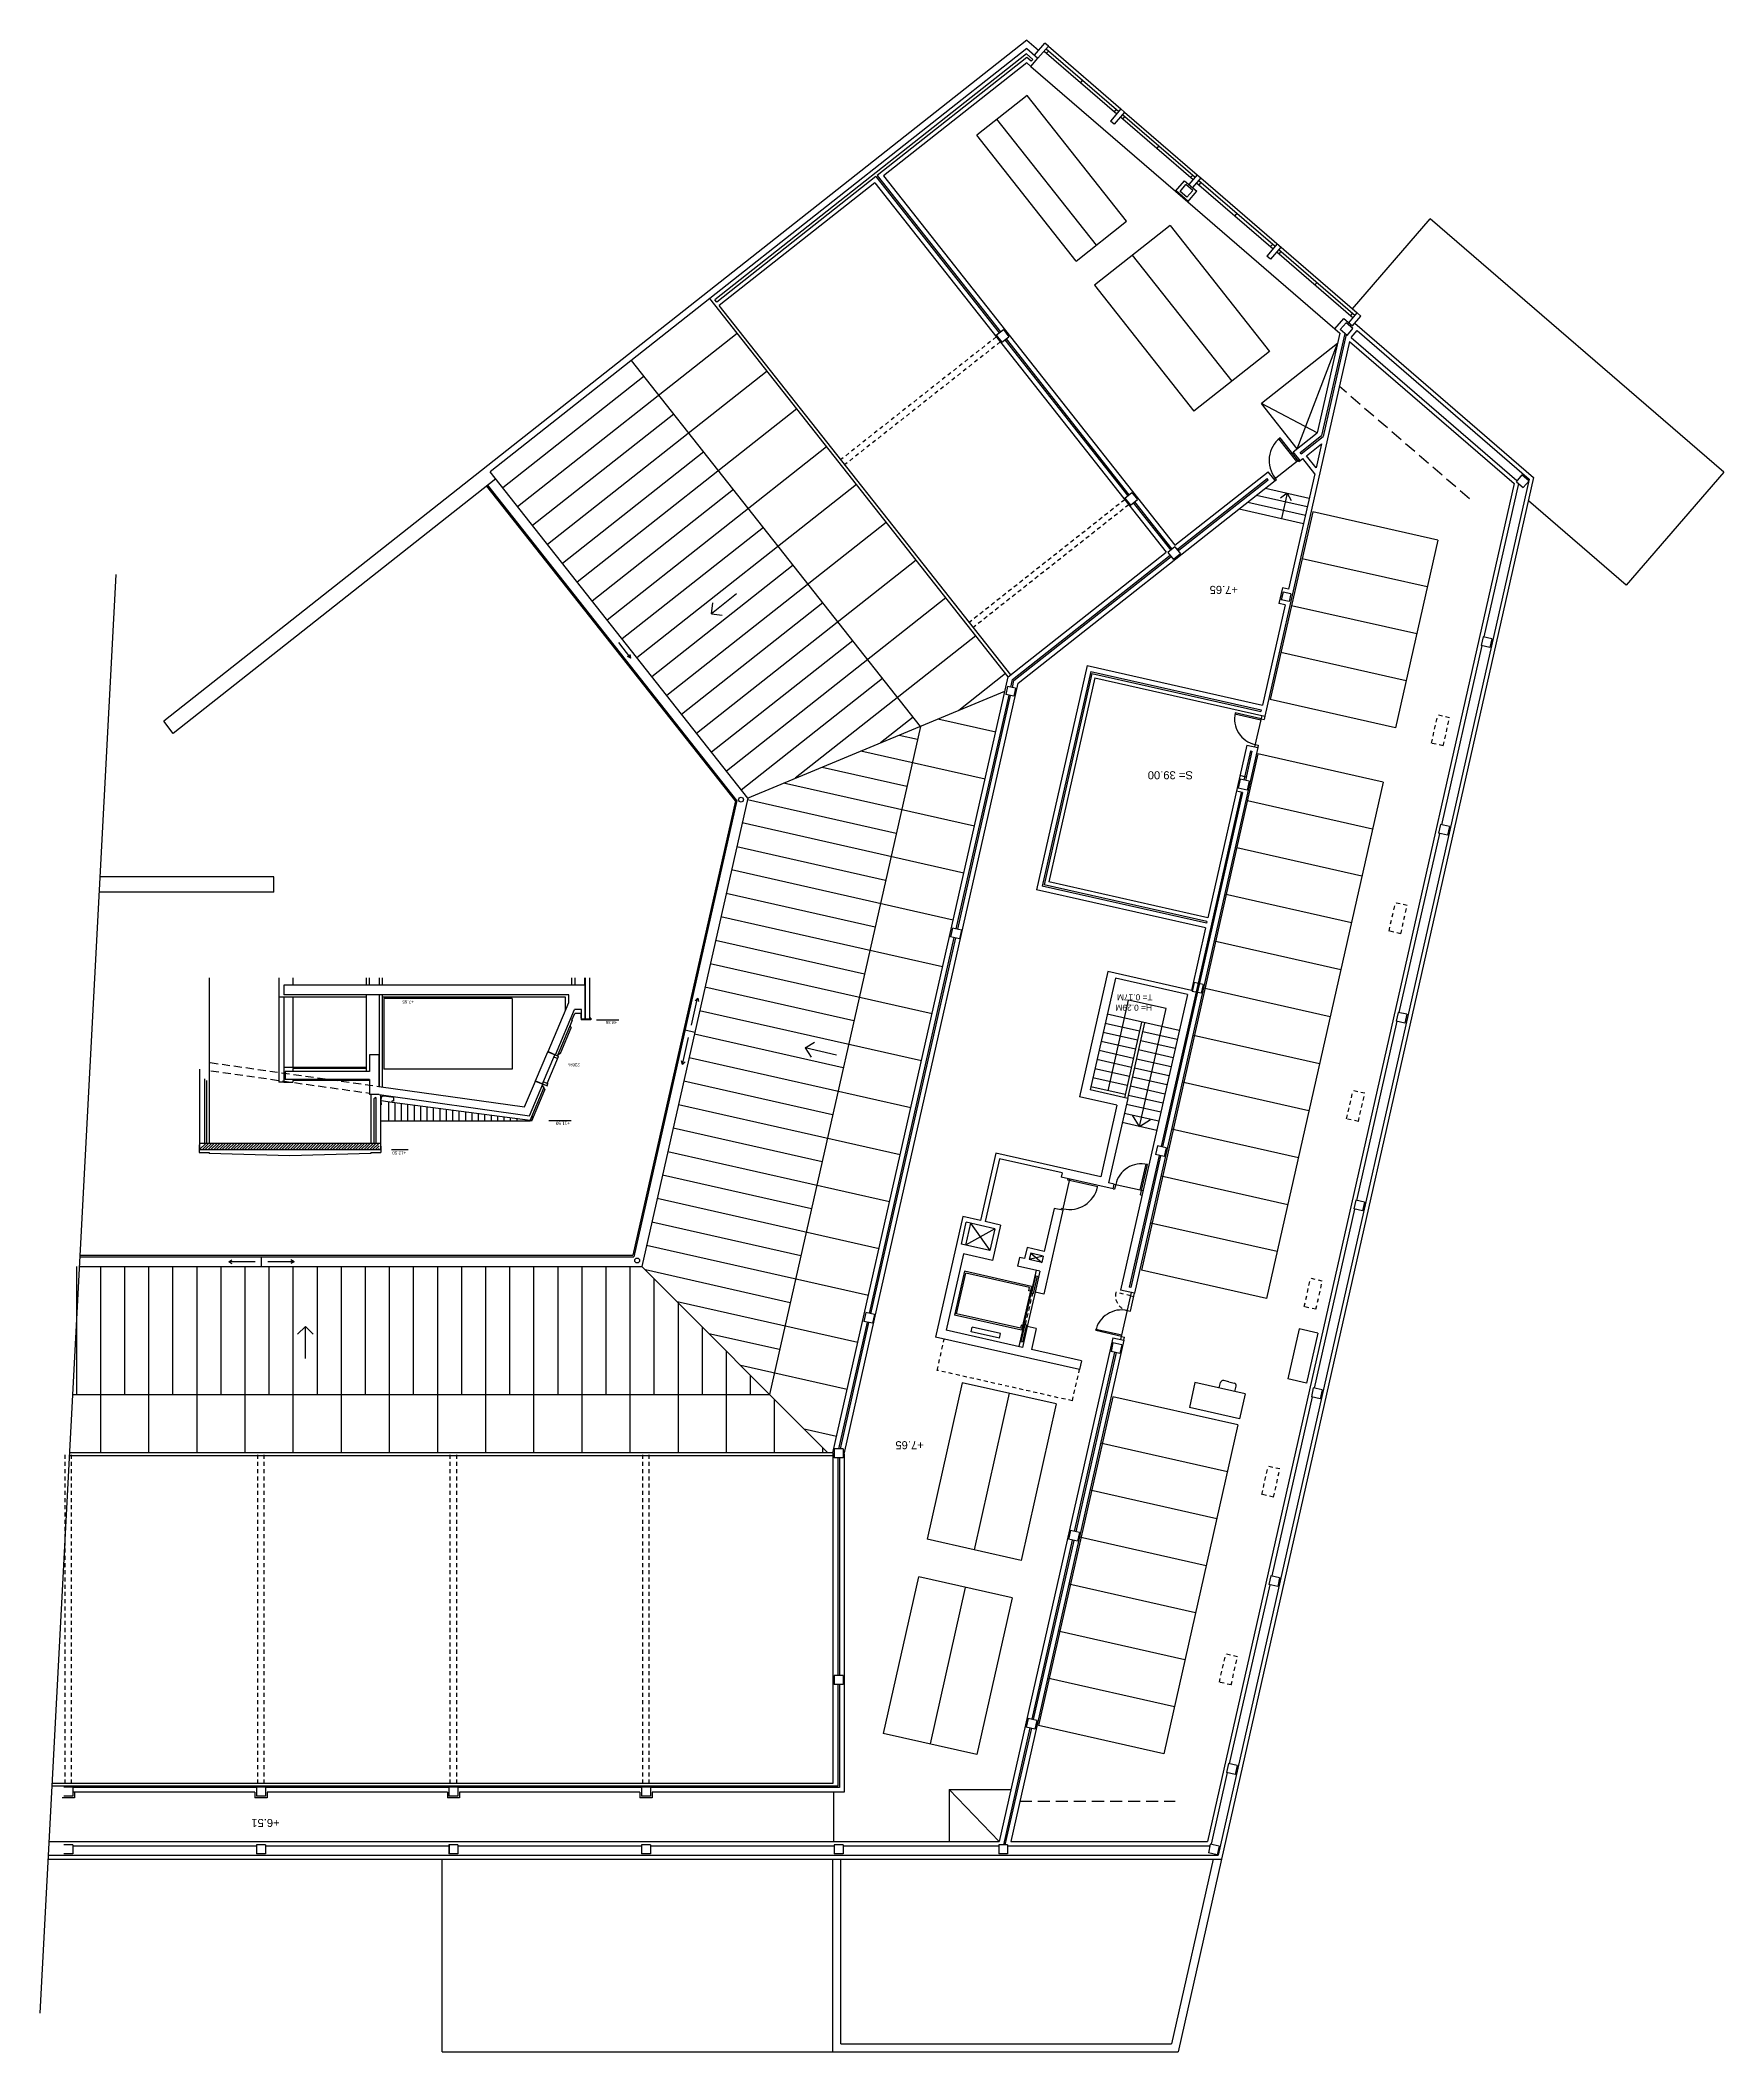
# Model space of a CAD drawing. Extents: x 60 to 232, y 77 to 220.
# Drawn here: x 87.8 to 140.3, y 157.8 to 220.4 of the extents above; entities that cross this region are included whole.
import ezdxf

# ---------------------------------------------------------------- set-up
doc = ezdxf.new("R2010")
doc.units = 0
doc.header["$MEASUREMENT"] = 0
doc.linetypes.add('RAYITAS', pattern=[0.375, 0.25, -0.125])
doc.linetypes.add('RAYITAS2', pattern=[0.1875, 0.125, -0.0625])
doc.layers.get('0').update_dxf_attribs({"linetype": 'CONTINUOUS'})
for name, color, linetype in [('ALB', 7, 'CONTINUOUS'), ('ALBA', 7, 'CONTINUOUS'), ('CARP', 2, 'CONTINUOUS'), ('MUEBLES', 6, 'CONTINUOUS'), ('NIVEL', 7, 'CONTINUOUS'), ('PILARES', 1, 'CONTINUOUS'), ('PROY', 2, 'CONTINUOUS'), ('PROY1', 2, 'RAYITAS'), ('PROY2', 2, 'RAYITAS2'), ('SEC', 1, 'CONTINUOUS'), ('SUPERF', 7, 'CONTINUOUS')]:
    doc.layers.add(name, color=color, linetype=linetype)
doc.styles.add('NIVEL', font='HELVL.SHX', dxfattribs={"height": 0.25})
doc.styles.add('SUPER', font='HELVL.shx', dxfattribs={"height": 0.25})
doc.styles.add('SUPERF', font='HELVL.SHX', dxfattribs={"height": 0.25})

msp = doc.modelspace()

# ---------------------------------------------------------------- texts
at = {"layer": 'NIVEL'}
for s, height, style, p in [('+7.65', 0.25, 'NIVEL', (125.166, 203.43)), ('T= 0.17M', 0.1875, 'SUPERF', (122.506, 190.703)), ('H= 0.29M', 0.1875, 'SUPERF', (122.488, 190.379)), ('+7.65', 0.25, 'NIVEL', (115.373, 176.777)), ('+6.51', 0.25, 'NIVEL', (95.302, 165.006))]:
    msp.add_text(s, height=height, rotation=180, dxfattribs=dict(at, style=style)).set_placement(p)
at = {"layer": 'NIVEL', "ltscale": 2, "style": 'NIVEL'}
for s, p in [('+7.65', (99.48, 190.518)), ('+8.36', (105.822, 189.874)), ('236%', (104.656, 188.556)), ('+11.50', (104.342, 186.734)), ('+12.50', (99.243, 185.812))]:
    msp.add_text(s, height=0.1, rotation=180, dxfattribs=at).set_placement(p)
at = {"layer": 'SUPERF', "style": 'SUPER'}
msp.add_text('S= 39.00', height=0.25, rotation=180, dxfattribs=at).set_placement((123.761, 197.654))

# ---------------------------------------------------------------- blocks, each defined once
blk = doc.blocks.new('*X7')
at = {"color": 0, "ltscale": 2}
for p, q in [((59.58, 394.748), (59.695, 394.863)), ((59.58, 394.837), (59.606, 394.863)), ((59.583, 394.663), (59.783, 394.863)), ((59.671, 394.663), (59.871, 394.863)), ((59.76, 394.663), (59.96, 394.863)), ((59.848, 394.663), (60.048, 394.863)), ((59.937, 394.663), (60.137, 394.863)), ((60.025, 394.663), (60.225, 394.863)), ((60.113, 394.663), (60.313, 394.863)), ((60.202, 394.663), (60.402, 394.863)), ((60.29, 394.663), (60.49, 394.863)), ((60.379, 394.663), (60.579, 394.863)), ((60.467, 394.663), (60.667, 394.863)), ((60.555, 394.663), (60.755, 394.863)), ((60.644, 394.663), (60.844, 394.863)), ((60.732, 394.663), (60.932, 394.863)), ((60.82, 394.663), (61.02, 394.863)), ((60.909, 394.663), (61.109, 394.863)), ((60.997, 394.663), (61.197, 394.863)), ((61.086, 394.663), (61.286, 394.863)), ((61.174, 394.663), (61.374, 394.863)), ((61.262, 394.663), (61.462, 394.863)), ((61.351, 394.663), (61.551, 394.863)), ((61.439, 394.663), (61.639, 394.863)), ((61.528, 394.663), (61.728, 394.863)), ((61.616, 394.663), (61.816, 394.863)), ((61.704, 394.663), (61.904, 394.863)), ((61.793, 394.663), (61.993, 394.863)), ((61.881, 394.663), (62.081, 394.863)), ((61.97, 394.663), (62.17, 394.863)), ((62.058, 394.663), (62.258, 394.863)), ((62.146, 394.663), (62.346, 394.863)), ((62.235, 394.663), (62.435, 394.863)), ((62.323, 394.663), (62.523, 394.863)), ((62.411, 394.663), (62.611, 394.863)), ((62.5, 394.663), (62.7, 394.863)), ((62.588, 394.663), (62.788, 394.863)), ((62.677, 394.663), (62.877, 394.863)), ((62.765, 394.663), (62.965, 394.863)), ((62.853, 394.663), (63.053, 394.863)), ((62.942, 394.663), (63.142, 394.863)), ((63.03, 394.663), (63.23, 394.863)), ((63.119, 394.663), (63.319, 394.863)), ((63.207, 394.663), (63.407, 394.863)), ((63.295, 394.663), (63.495, 394.863)), ((63.384, 394.663), (63.584, 394.863)), ((63.472, 394.663), (63.672, 394.863)), ((63.561, 394.663), (63.761, 394.863)), ((63.649, 394.663), (63.849, 394.863)), ((63.737, 394.663), (63.937, 394.863)), ((63.826, 394.663), (64.026, 394.863)), ((63.914, 394.663), (64.114, 394.863)), ((64.002, 394.663), (64.202, 394.863)), ((64.091, 394.663), (64.291, 394.863)), ((64.179, 394.663), (64.379, 394.863)), ((64.268, 394.663), (64.468, 394.863)), ((64.356, 394.663), (64.556, 394.863)), ((64.444, 394.663), (64.644, 394.863)), ((64.533, 394.663), (64.733, 394.863)), ((64.621, 394.663), (64.821, 394.863)), ((64.71, 394.663), (64.91, 394.863)), ((64.798, 394.663), (64.998, 394.863)), ((64.886, 394.663), (65.086, 394.863)), ((64.975, 394.663), (65.175, 394.863))]:
    blk.add_line(p, q, dxfattribs=at)
blk = doc.blocks.new('SILLA')
at = {"layer": 'MUEBLES'}
for p, q in [((-0.5, 0), (-0.5, 0.167)), ((-0.25, 0.25), (-0.417, 0.25)), ((-0.25, 0.25), (-0.083, 0.25)), ((0, 0), (0, 0.167))]:
    blk.add_line(p, q, dxfattribs=at)
for centre, start, end in [((-0.417, 0.167), 90, 180), ((-0.083, 0.167), 0, 90)]:
    blk.add_arc(centre, 0.0833, start, end, dxfattribs=at)

# ---------------------------------------------------------------- linework, layer by layer
msp.add_line((87.84, 158.95), (90.211, 203.781))
at = {"layer": 'ALB', "ltscale": 2}
for p, q in [((93.107, 191.219), (93.107, 186.067)), ((95.277, 191.219), (95.277, 190.617)), ((104.952, 191.219), (104.952, 189.957)), ((97.997, 190.617), (95.277, 190.617)), ((97.997, 190.617), (97.997, 188.417)), ((104.214, 190.617), (98.497, 190.617)), ((98.497, 190.617), (98.497, 187.818)), ((104.214, 190.212), (104.214, 190.617)), ((104.405, 189.893), (104.495, 190.107)), ((104.702, 190.107), (104.495, 190.107)), ((104.699, 189.982), (104.699, 189.907)), ((104.702, 189.957), (104.702, 190.107)), ((105.002, 189.957), (104.952, 189.957)), ((105.002, 189.957), (105.002, 189.907)), ((105.002, 189.957), (105.002, 189.907)), ((103.961, 188.781), (104.432, 189.893)), ((104.405, 189.893), (104.415, 189.878)), ((104.415, 189.878), (104.423, 189.897)), ((104.423, 189.897), (104.432, 189.893)), ((105.002, 189.907), (104.699, 189.907)), ((103.657, 188.91), (103.664, 188.926)), ((103.657, 188.91), (103.961, 188.781)), ((103.666, 188.925), (103.664, 188.926)), ((97.997, 188.417), (95.427, 188.417)), ((95.427, 188.417), (95.427, 187.967)), ((95.427, 187.967), (95.707, 187.967)), ((98.097, 188.014), (95.707, 188.014)), ((95.707, 188.014), (95.707, 187.967)), ((98.463, 187.326), (98.463, 187.459)), ((98.861, 187.486), (98.543, 187.528)), ((98.861, 187.377), (98.861, 187.486)), ((103.108, 186.767), (103.548, 187.805)), ((103.267, 187.989), (103.275, 188.007)), ((103.27, 187.987), (103.267, 187.989)), ((103.275, 188.007), (103.521, 187.903)), ((103.495, 187.842), (103.521, 187.903)), ((103.495, 187.842), (103.531, 187.791)), ((103.531, 187.791), (103.538, 187.809)), ((103.538, 187.809), (103.548, 187.805)), ((98.463, 187.326), (98.463, 187.254)), ((98.804, 187.334), (98.804, 187.385)), ((98.861, 187.377), (98.804, 187.385)), ((103.108, 186.767), (98.804, 187.334)), ((103.111, 186.761), (103.177, 186.918)), ((103.111, 186.761), (102.961, 186.781)), ((92.797, 185.768), (93.107, 185.768)), ((93.107, 185.768), (93.107, 185.738)), ((98.147, 185.738), (95.622, 185.668)), ((98.147, 185.768), (98.454, 185.768)), ((98.147, 185.768), (98.147, 185.738))]:
    msp.add_line(p, q, dxfattribs=at)
msp.add_arc((98.533, 187.459), 0.07, 82.48417, 180, dxfattribs=at)
at = {"layer": 'ALBA'}
for p, q in [((118.581, 220.174), (108.705, 212.38)), ((118.581, 220.174), (118.933, 219.87)), ((118.82, 219.968), (119.143, 220.342)), ((118.933, 219.87), (119.257, 220.244)), ((119.257, 220.244), (119.143, 220.342)), ((118.578, 220.005), (108.864, 212.34)), ((118.587, 219.898), (113.921, 216.216)), ((118.583, 219.729), (114.119, 216.207)), ((118.578, 220.005), (118.773, 219.837)), ((118.714, 219.616), (118.583, 219.729)), ((118.723, 219.78), (118.587, 219.898)), ((118.714, 219.616), (118.933, 219.87)), ((118.723, 219.78), (118.773, 219.837)), ((121.519, 218.291), (121.192, 217.913)), ((121.633, 218.193), (121.306, 217.815)), ((121.519, 218.291), (121.633, 218.193)), ((121.306, 217.815), (121.192, 217.913)), ((113.882, 216.185), (108.92, 212.269)), ((113.845, 215.99), (109, 212.167)), ((113.845, 215.99), (122.927, 204.48)), ((113.882, 216.185), (117.727, 211.312)), ((113.921, 216.216), (117.766, 211.343)), ((114.119, 216.207), (123.202, 204.697)), ((123.22, 215.726), (123.501, 216.052)), ((123.22, 215.726), (123.599, 215.399)), ((123.24, 215.749), (123.618, 215.422)), ((123.501, 216.052), (123.88, 215.725)), ((123.599, 215.399), (123.88, 215.725)), ((123.895, 216.24), (123.634, 215.937)), ((124.009, 216.142), (123.747, 215.839)), ((123.895, 216.24), (124.009, 216.142)), ((126.389, 214.087), (126.063, 213.709)), ((126.503, 213.989), (126.176, 213.611)), ((126.389, 214.087), (126.503, 213.989)), ((126.176, 213.611), (126.063, 213.709)), ((118.005, 200.595), (108.705, 212.38)), ((108.92, 212.269), (108.864, 212.34)), ((118.083, 200.657), (109, 212.167)), ((128.622, 211.631), (128.883, 211.934)), ((128.997, 211.836), (128.883, 211.934)), ((128.34, 211.306), (127.638, 208.197)), ((128.492, 211.295), (127.773, 208.112)), ((128.535, 211.258), (127.818, 208.084)), ((128.185, 211.441), (128.466, 211.766)), ((128.185, 211.441), (128.34, 211.306)), ((128.466, 211.766), (128.736, 211.533)), ((128.695, 211.171), (128.879, 211.383)), ((128.736, 211.533), (128.997, 211.836)), ((128.804, 211.613), (134.377, 206.802)), ((128.879, 211.383), (134.238, 206.757)), ((117.9, 211.093), (121.73, 206.24)), ((117.939, 211.123), (121.769, 206.271)), ((128.268, 210.987), (125.898, 209.117)), ((128.641, 211.046), (126.002, 199.365)), ((128.641, 211.046), (133.771, 206.617)), ((128.695, 211.171), (133.856, 206.716)), ((127.013, 207.704), (125.898, 209.117)), ((126.89, 207.607), (127.638, 208.197)), ((127.1, 207.582), (127.773, 208.112)), ((127.107, 207.332), (126.89, 207.607)), ((127.131, 207.542), (127.1, 207.582)), ((127.131, 207.542), (127.818, 208.084)), ((127.303, 207.487), (127.765, 207.852)), ((127.598, 207.112), (127.303, 207.487)), ((127.765, 207.852), (127.598, 207.112)), ((123.202, 204.697), (126.105, 206.987)), ((126.322, 206.712), (126.105, 206.987)), ((127.556, 206.924), (126.743, 203.326)), ((127.107, 207.332), (127.185, 207.394)), ((127.556, 206.924), (127.185, 207.394)), ((118.319, 200.397), (126.322, 206.712)), ((123.295, 204.579), (126.08, 206.776)), ((123.326, 204.54), (126.111, 206.737)), ((133.771, 206.617), (124.213, 164.301)), ((134.238, 206.757), (124.553, 163.876)), ((134.377, 206.802), (124.653, 163.751)), ((126.111, 206.737), (126.08, 206.776)), ((133.905, 206.622), (132.825, 201.84)), ((121.903, 206.02), (123.068, 204.544)), ((121.942, 206.051), (123.107, 204.575)), ((118.005, 200.595), (122.927, 204.48)), ((118.139, 200.51), (123.048, 204.384)), ((118.184, 200.482), (123.079, 204.344)), ((123.295, 204.579), (123.326, 204.54)), ((126.548, 203.37), (126.438, 202.883)), ((126.743, 203.326), (126.548, 203.37)), ((126.633, 202.839), (125.926, 199.71)), ((126.633, 202.839), (126.438, 202.883)), ((132.763, 201.567), (131.503, 195.987)), ((112.544, 176.416), (118.005, 200.595)), ((120.464, 200.944), (118.887, 193.962)), ((120.577, 200.764), (119.066, 194.076)), ((120.615, 200.704), (119.126, 194.113)), ((120.464, 200.944), (125.926, 199.71)), ((120.577, 200.764), (125.893, 199.564)), ((120.615, 200.704), (125.882, 199.515)), ((113.842, 180.579), (118.319, 200.397)), ((116.385, 192.743), (118.03, 200.028)), ((116.434, 192.732), (118.079, 200.017)), ((118.085, 200.272), (118.139, 200.51)), ((118.134, 200.261), (118.184, 200.482)), ((120.706, 200.561), (119.27, 194.204)), ((120.706, 200.561), (126.002, 199.365)), ((125.893, 199.564), (125.882, 199.515)), ((125.782, 198.389), (121.941, 181.385)), ((125.44, 198.466), (124.225, 193.085)), ((125.554, 198.287), (125.348, 197.377)), ((125.602, 198.276), (125.397, 197.366)), ((125.44, 198.466), (125.782, 198.389)), ((125.554, 198.287), (125.602, 198.276)), ((125.421, 197.474), (125.226, 197.518)), ((125.311, 196.986), (122.817, 185.945)), ((125.267, 196.996), (124.339, 192.885)), ((125.311, 196.986), (125.116, 197.03)), ((131.442, 195.714), (130.181, 190.135)), ((124.154, 192.773), (118.887, 193.962)), ((124.187, 192.919), (119.066, 194.076)), ((124.198, 192.968), (119.126, 194.113)), ((124.225, 193.085), (119.27, 194.204)), ((113.678, 180.759), (116.323, 192.469)), ((113.727, 180.748), (116.372, 192.458)), ((124.339, 192.885), (122.773, 185.955)), ((124.154, 192.773), (123.714, 190.822)), ((124.198, 192.968), (124.187, 192.919)), ((121.105, 191.411), (120.223, 187.509)), ((121.345, 191.203), (120.558, 187.721)), ((123.714, 190.822), (121.105, 191.411)), ((123.588, 190.696), (121.345, 191.203)), ((123.588, 190.696), (121.507, 181.483)), ((130.12, 189.862), (128.859, 184.282)), ((121.394, 187.245), (120.223, 187.509)), ((121.729, 187.456), (120.558, 187.721)), ((121.729, 187.456), (121.135, 184.828)), ((121.394, 187.245), (120.89, 185.016)), ((117.618, 185.755), (117.143, 183.652)), ((117.731, 185.576), (117.289, 183.619)), ((120.89, 185.016), (117.618, 185.755)), ((119.682, 185.135), (117.731, 185.576)), ((122.707, 185.683), (121.779, 181.576)), ((122.756, 185.671), (121.828, 181.565)), ((119.682, 185.135), (119.653, 185.008)), ((121.272, 184.643), (119.653, 185.008)), ((121.306, 184.789), (121.135, 184.828)), ((121.272, 184.643), (121.306, 184.789)), ((116.587, 183.778), (115.739, 180.022)), ((117.143, 183.652), (116.587, 183.778)), ((119.706, 183.971), (119.117, 181.361)), ((119.433, 184.033), (119.13, 182.691)), ((119.706, 183.971), (119.433, 184.033)), ((128.798, 184.009), (127.538, 178.43)), ((116.546, 182.916), (116.7, 183.598)), ((117.588, 183.398), (116.7, 183.598)), ((117.767, 183.511), (117.289, 183.619)), ((117.588, 183.398), (117.433, 182.715)), ((117.767, 183.511), (117.518, 182.409)), ((116.611, 182.614), (116.073, 180.234)), ((117.433, 182.715), (116.546, 182.916)), ((117.518, 182.409), (116.611, 182.614)), ((118.36, 182.506), (118.298, 182.233)), ((118.516, 182.471), (118.36, 182.506)), ((118.593, 182.812), (118.516, 182.471)), ((119.13, 182.691), (118.593, 182.812)), ((118.707, 182.633), (118.663, 182.437)), ((119.053, 182.349), (118.663, 182.437)), ((119.097, 182.544), (118.707, 182.633)), ((119.097, 182.544), (119.053, 182.349)), ((118.991, 182.076), (118.298, 182.233)), ((118.991, 182.076), (118.843, 181.423)), ((119.117, 181.361), (118.843, 181.423)), ((121.941, 181.385), (121.507, 181.483)), ((121.828, 181.565), (121.779, 181.576)), ((112.894, 176.377), (113.842, 180.579)), ((112.724, 176.537), (113.617, 180.486)), ((112.776, 176.537), (113.665, 180.475)), ((120.226, 179.009), (115.739, 180.022)), ((118.453, 179.696), (116.073, 180.234)), ((121.269, 179.999), (117.724, 164.301)), ((121.611, 179.922), (118.083, 164.301)), ((118.601, 180.35), (118.453, 179.696)), ((118.874, 180.288), (118.601, 180.35)), ((118.874, 180.288), (118.727, 179.635)), ((121.269, 179.999), (121.611, 179.922)), ((120.287, 179.282), (118.727, 179.635)), ((121.321, 179.547), (120.061, 173.967)), ((121.37, 179.536), (120.11, 173.956)), ((120.287, 179.282), (120.226, 179.009)), ((121.321, 179.547), (121.37, 179.536)), ((127.476, 178.156), (126.216, 172.577)), ((112.544, 176.316), (88.759, 176.316)), ((112.544, 176.416), (88.764, 176.416)), ((112.544, 176.416), (112.544, 166.106)), ((112.694, 176.257), (112.694, 169.471)), ((112.744, 176.257), (112.744, 169.471)), ((112.894, 176.377), (112.894, 165.836)), ((119.999, 173.694), (118.739, 168.115)), ((120.048, 173.683), (118.788, 168.104)), ((126.154, 172.304), (124.894, 166.724)), ((112.694, 169.191), (112.694, 166.026)), ((112.744, 169.191), (112.744, 165.986)), ((118.677, 167.841), (117.854, 164.196)), ((118.726, 167.83), (117.905, 164.196)), ((124.832, 166.451), (124.328, 164.218)), ((112.694, 166.026), (88.214, 166.026)), ((112.544, 166.106), (88.219, 166.106)), ((88.908, 165.666), (88.528, 165.666)), ((94.578, 165.986), (88.858, 165.986)), ((94.528, 165.836), (88.858, 165.836)), ((88.908, 165.836), (88.908, 165.666)), ((94.528, 165.836), (94.528, 165.666)), ((94.908, 165.666), (94.528, 165.666)), ((100.578, 165.986), (94.858, 165.986)), ((100.528, 165.836), (94.908, 165.836)), ((94.908, 165.836), (94.908, 165.666)), ((100.528, 165.836), (100.528, 165.666)), ((100.908, 165.666), (100.528, 165.666)), ((106.578, 165.986), (100.858, 165.986)), ((106.529, 165.836), (100.908, 165.836)), ((100.908, 165.836), (100.908, 165.666)), ((106.529, 165.836), (106.529, 165.666)), ((106.909, 165.666), (106.529, 165.666)), ((112.744, 165.986), (106.858, 165.986)), ((106.909, 165.836), (106.909, 165.666)), ((112.894, 165.836), (106.909, 165.836)), ((116.168, 165.926), (118.091, 165.926)), ((116.168, 165.926), (116.168, 164.301)), ((88.123, 164.301), (117.724, 164.301)), ((118.083, 164.301), (124.213, 164.301)), ((88.094, 163.751), (124.653, 163.751)), ((88.101, 163.876), (124.553, 163.876)), ((88.858, 164.171), (94.579, 164.171)), ((94.858, 164.171), (100.579, 164.171)), ((100.858, 164.171), (106.579, 164.171)), ((106.858, 164.171), (112.579, 164.171)), ((112.859, 164.171), (117.708, 164.171)), ((117.988, 164.171), (124.291, 164.171))]:
    msp.add_line(p, q, dxfattribs=at)
at = {"layer": 'ALBA', "ltscale": 2}
for p, q in [((92.807, 188.368), (92.807, 186.018)), ((98.147, 187.58), (98.147, 186.067)), ((98.447, 187.574), (98.447, 186.067)), ((92.797, 186.008), (92.797, 185.768)), ((95.622, 185.668), (93.107, 185.738)), ((98.454, 185.972), (98.454, 185.768))]:
    msp.add_line(p, q, dxfattribs=at)
at = {"layer": 'CARP'}
for p, q in [((119.126, 220.093), (121.388, 218.14)), ((119.191, 220.169), (121.454, 218.216)), ((119.202, 220.028), (119.267, 220.103)), ((120.323, 219.192), (120.257, 219.117)), ((121.313, 218.205), (121.378, 218.281)), ((121.502, 218.042), (123.765, 216.089)), ((121.567, 218.118), (123.83, 216.164)), ((121.578, 217.977), (121.643, 218.052)), ((122.699, 217.141), (122.633, 217.065)), ((123.689, 216.154), (123.754, 216.23)), ((123.878, 215.991), (126.259, 213.936)), ((123.943, 216.066), (126.324, 214.011)), ((123.954, 215.925), (124.019, 216.001)), ((124.009, 216.142), (128.883, 211.934)), ((125.134, 215.039), (125.068, 214.963)), ((126.183, 214.001), (126.248, 214.077)), ((126.372, 213.838), (128.753, 211.783)), ((126.438, 213.913), (128.818, 211.858)), ((126.448, 213.772), (126.513, 213.848)), ((127.628, 212.886), (127.562, 212.81)), ((128.677, 211.848), (128.742, 211.924)), ((126.997, 207.309), (126.44, 208.015)), ((127.067, 207.301), (126.479, 208.047)), ((126.291, 206.752), (127.076, 207.371)), ((127.067, 207.301), (127.107, 207.332)), ((125.746, 206.258), (127.325, 205.902)), ((126.019, 206.473), (127.384, 206.165)), ((126.322, 206.712), (126.361, 206.743)), ((126.361, 206.743), (126.33, 206.783)), ((126.701, 206.319), (126.495, 206.166)), ((126.701, 206.319), (126.523, 205.529)), ((126.701, 206.319), (126.822, 206.092)), ((125.201, 205.828), (127.206, 205.375)), ((125.473, 206.043), (127.265, 205.638)), ((125.874, 199.25), (125.069, 199.432)), ((125.883, 199.289), (125.078, 199.471)), ((125.905, 199.387), (125.684, 198.411)), ((126.002, 199.365), (125.98, 199.267)), ((125.883, 199.289), (125.98, 199.267)), ((125.701, 198.484), (125.798, 198.462)), ((125.798, 198.462), (125.782, 198.389)), ((95.119, 193.881), (95.119, 194.361)), ((122.164, 189.839), (121.631, 187.478)), ((121.729, 187.456), (122.262, 189.817)), ((119.706, 183.971), (119.926, 184.947)), ((119.867, 184.909), (119.878, 184.958)), ((122.12, 184.605), (122.302, 185.41)), ((122.126, 184.45), (122.341, 185.401)), ((120.793, 184.7), (119.867, 184.909)), ((121.272, 184.643), (121.321, 184.632)), ((121.306, 184.789), (122.208, 184.585)), ((121.354, 184.778), (121.321, 184.632)), ((122.126, 184.45), (122.175, 184.439)), ((119.657, 183.982), (119.668, 184.031)), ((119.717, 184.02), (119.668, 184.031)), ((118.73, 181.602), (116.643, 182.074)), ((118.67, 181.564), (116.68, 182.014)), ((118.866, 181.93), (118.915, 181.919)), ((118.697, 181.456), (118.648, 181.467)), ((118.745, 181.394), (118.793, 181.383)), ((121.513, 179.944), (121.844, 181.407)), ((121.815, 180.824), (121.941, 181.385)), ((121.822, 181.31), (121.919, 181.288)), ((118.422, 180.236), (116.334, 180.708)), ((118.384, 180.296), (116.394, 180.746)), ((121.717, 180.846), (121.815, 180.824)), ((116.851, 180.181), (116.884, 180.327)), ((117.729, 179.983), (117.762, 180.129)), ((118.455, 180.383), (118.406, 180.394)), ((118.524, 180.418), (118.573, 180.407)), ((121.535, 180.042), (120.731, 180.223)), ((121.544, 180.081), (120.739, 180.262)), ((121.535, 180.042), (121.633, 180.02)), ((121.611, 179.922), (121.633, 180.02)), ((118.403, 179.882), (118.452, 179.871))]:
    msp.add_line(p, q, dxfattribs=at)
for centre, radius, start, end in [((127.036, 207.34), 0.9, 128.27716, 218.27716), ((125.883, 199.289), 0.825, 167.27255, 257.27255), ((122.159, 184.596), 0.825, 77.27255, 167.27255), ((119.915, 184.898), 0.9, 257.27255, 347.27255), ((121.535, 180.042), 0.825, 77.27255, 167.27255)]:
    msp.add_arc(centre, radius, start, end, dxfattribs=at)
at = {"layer": 'MUEBLES'}
for p, q in [((127.493, 205.74), (126.171, 199.887)), ((131.395, 204.858), (127.493, 205.74)), ((131.395, 204.858), (130.073, 199.006)), ((131.065, 203.395), (127.163, 204.277)), ((130.734, 201.932), (126.832, 202.813)), ((130.404, 200.469), (126.502, 201.35)), ((130.073, 199.006), (126.171, 199.887)), ((125.789, 198.196), (122.154, 182.102)), ((129.691, 197.315), (125.789, 198.196)), ((129.691, 197.315), (126.056, 181.22)), ((129.361, 195.852), (125.459, 196.733)), ((129.03, 194.389), (125.129, 195.27)), ((128.7, 192.926), (124.749, 193.818)), ((128.369, 191.462), (124.419, 192.355)), ((128.039, 189.999), (124.088, 190.892)), ((127.708, 188.536), (123.782, 189.423)), ((127.378, 187.073), (123.427, 187.965)), ((127.047, 185.61), (123.097, 186.502)), ((126.717, 184.147), (122.767, 185.039)), ((126.386, 182.684), (122.436, 183.576)), ((126.056, 181.22), (122.154, 182.102)), ((127.068, 180.278), (126.716, 178.718)), ((127.654, 180.146), (127.068, 180.278)), ((127.654, 180.146), (127.301, 178.586)), ((127.301, 178.586), (126.716, 178.718)), ((121.265, 178.163), (118.951, 167.921)), ((125.166, 177.282), (121.265, 178.163)), ((123.826, 178.61), (123.65, 177.829)), ((125.387, 178.257), (123.826, 178.61)), ((125.387, 178.257), (125.211, 177.477)), ((125.211, 177.477), (123.65, 177.829)), ((125.166, 177.282), (122.853, 167.04)), ((124.836, 175.819), (120.886, 176.711)), ((124.506, 174.356), (120.555, 175.248)), ((124.175, 172.892), (120.225, 173.785)), ((123.845, 171.429), (119.894, 172.322)), ((123.514, 169.966), (119.564, 170.858)), ((123.184, 168.503), (119.233, 169.395)), ((122.853, 167.04), (118.951, 167.921))]:
    msp.add_line(p, q, dxfattribs=at)
at = {"layer": 'MUEBLES', "ltscale": 2}
for p, q in [((102.547, 190.567), (98.547, 190.567)), ((98.547, 190.567), (98.547, 188.367)), ((102.547, 190.567), (102.547, 188.367)), ((102.547, 188.367), (98.547, 188.367))]:
    msp.add_line(p, q, dxfattribs=at)
at = {"layer": 'PILARES'}
for p, q in [((123.362, 215.722), (123.545, 215.934)), ((123.574, 215.54), (123.362, 215.722)), ((123.757, 215.751), (123.545, 215.934)), ((123.574, 215.54), (123.757, 215.751)), ((117.635, 211.24), (117.855, 211.414)), ((117.635, 211.24), (117.809, 211.02)), ((117.855, 211.414), (118.028, 211.194)), ((128.351, 211.416), (128.534, 211.628)), ((128.563, 211.233), (128.351, 211.416)), ((128.746, 211.445), (128.534, 211.628)), ((128.563, 211.233), (128.746, 211.445)), ((117.809, 211.02), (118.028, 211.194)), ((133.841, 206.677), (134.024, 206.889)), ((134.024, 206.889), (134.236, 206.706)), ((121.638, 206.167), (121.858, 206.341)), ((121.858, 206.341), (122.031, 206.121)), ((133.841, 206.677), (134.053, 206.494)), ((134.053, 206.494), (134.236, 206.706)), ((121.638, 206.167), (121.812, 205.947)), ((121.812, 205.947), (122.031, 206.121)), ((123.197, 204.646), (122.978, 204.472)), ((122.978, 204.472), (123.151, 204.253)), ((123.371, 204.426), (123.151, 204.253)), ((123.197, 204.646), (123.371, 204.426)), ((126.569, 203.237), (126.514, 202.994)), ((126.813, 203.182), (126.569, 203.237)), ((126.813, 203.182), (126.758, 202.939)), ((126.758, 202.939), (126.514, 202.994)), ((132.801, 201.845), (132.739, 201.572)), ((133.074, 201.784), (132.801, 201.845)), ((133.012, 201.511), (132.739, 201.572)), ((133.074, 201.784), (133.012, 201.511)), ((117.988, 200.294), (117.933, 200.05)), ((118.177, 199.995), (117.933, 200.05)), ((118.232, 200.239), (117.988, 200.294)), ((118.232, 200.239), (118.177, 199.995)), ((125.236, 197.403), (125.174, 197.13)), ((125.448, 197.068), (125.174, 197.13)), ((125.509, 197.341), (125.236, 197.403)), ((125.509, 197.341), (125.448, 197.068)), ((131.479, 195.993), (131.417, 195.72)), ((131.69, 195.658), (131.417, 195.72)), ((131.752, 195.931), (131.479, 195.993)), ((131.752, 195.931), (131.69, 195.658)), ((116.273, 192.768), (116.211, 192.495)), ((116.484, 192.433), (116.211, 192.495)), ((116.546, 192.706), (116.273, 192.768)), ((116.546, 192.706), (116.484, 192.433)), ((123.805, 191.068), (123.743, 190.795)), ((124.016, 190.733), (123.743, 190.795)), ((124.078, 191.006), (123.805, 191.068)), ((124.078, 191.006), (124.016, 190.733)), ((130.157, 190.14), (130.095, 189.867)), ((130.43, 190.079), (130.157, 190.14)), ((130.43, 190.079), (130.368, 189.805)), ((130.368, 189.805), (130.095, 189.867)), ((122.656, 185.981), (122.594, 185.708)), ((122.868, 185.646), (122.594, 185.708)), ((122.929, 185.919), (122.656, 185.981)), ((122.929, 185.919), (122.868, 185.646)), ((128.835, 184.288), (128.773, 184.015)), ((129.108, 184.226), (128.835, 184.288)), ((129.047, 183.953), (128.773, 184.015)), ((129.108, 184.226), (129.047, 183.953)), ((113.566, 180.785), (113.504, 180.512)), ((113.839, 180.723), (113.566, 180.785)), ((113.839, 180.723), (113.777, 180.45)), ((113.777, 180.45), (113.504, 180.512)), ((121.27, 179.845), (121.209, 179.572)), ((121.482, 179.51), (121.209, 179.572)), ((121.544, 179.783), (121.27, 179.845)), ((121.544, 179.783), (121.482, 179.51)), ((127.513, 178.435), (127.452, 178.162)), ((127.725, 178.1), (127.452, 178.162)), ((127.786, 178.373), (127.513, 178.435)), ((127.786, 178.373), (127.725, 178.1)), ((112.579, 176.537), (112.579, 176.257)), ((112.859, 176.537), (112.579, 176.537)), ((112.859, 176.257), (112.579, 176.257)), ((112.859, 176.537), (112.859, 176.257)), ((119.949, 173.993), (119.887, 173.719)), ((120.16, 173.658), (119.887, 173.719)), ((120.222, 173.931), (119.949, 173.993)), ((120.222, 173.931), (120.16, 173.658)), ((126.191, 172.583), (126.13, 172.309)), ((126.464, 172.521), (126.191, 172.583)), ((126.464, 172.521), (126.403, 172.248)), ((126.403, 172.248), (126.13, 172.309)), ((112.579, 169.471), (112.579, 169.191)), ((112.859, 169.471), (112.579, 169.471)), ((112.859, 169.471), (112.859, 169.191)), ((112.859, 169.191), (112.579, 169.191)), ((118.627, 168.14), (118.565, 167.867)), ((118.9, 168.078), (118.627, 168.14)), ((118.9, 168.078), (118.838, 167.805)), ((118.838, 167.805), (118.565, 167.867)), ((124.869, 166.73), (124.808, 166.457)), ((125.081, 166.395), (124.808, 166.457)), ((125.143, 166.668), (124.869, 166.73)), ((125.143, 166.668), (125.081, 166.395)), ((88.858, 165.996), (88.578, 165.996)), ((88.858, 165.716), (88.578, 165.716)), ((88.858, 165.996), (88.858, 165.716)), ((94.578, 165.996), (94.578, 165.716)), ((94.858, 165.996), (94.578, 165.996)), ((94.858, 165.716), (94.578, 165.716)), ((94.858, 165.996), (94.858, 165.716)), ((100.858, 165.996), (100.578, 165.996)), ((100.578, 165.996), (100.578, 165.716)), ((100.858, 165.716), (100.578, 165.716)), ((100.858, 165.996), (100.858, 165.716)), ((106.578, 165.996), (106.578, 165.716)), ((106.858, 165.996), (106.578, 165.996)), ((106.858, 165.716), (106.578, 165.716)), ((106.859, 165.996), (106.579, 165.996)), ((106.579, 165.996), (106.579, 165.716)), ((106.859, 165.716), (106.579, 165.716)), ((106.858, 165.996), (106.858, 165.716)), ((106.859, 165.996), (106.859, 165.716)), ((88.858, 164.196), (88.578, 164.196)), ((88.858, 163.916), (88.578, 163.916)), ((88.859, 164.196), (88.579, 164.196)), ((88.859, 163.916), (88.579, 163.916)), ((88.858, 164.196), (88.858, 163.916)), ((88.859, 164.196), (88.859, 163.916)), ((94.858, 164.196), (94.578, 164.196)), ((94.578, 164.196), (94.578, 163.916)), ((94.858, 163.916), (94.578, 163.916)), ((94.579, 164.196), (94.579, 163.916)), ((94.859, 164.196), (94.579, 164.196)), ((94.859, 163.916), (94.579, 163.916)), ((94.858, 164.196), (94.858, 163.916)), ((94.859, 164.196), (94.859, 163.916)), ((100.578, 164.196), (100.578, 163.916)), ((100.858, 164.196), (100.578, 164.196)), ((100.858, 163.916), (100.578, 163.916)), ((100.859, 164.196), (100.579, 164.196)), ((100.579, 164.196), (100.579, 163.916)), ((100.859, 163.916), (100.579, 163.916)), ((100.858, 164.196), (100.858, 163.916)), ((100.859, 164.196), (100.859, 163.916)), ((106.858, 164.196), (106.578, 164.196)), ((106.578, 164.196), (106.578, 163.916)), ((106.858, 163.916), (106.578, 163.916)), ((106.579, 164.196), (106.579, 163.916)), ((106.859, 164.196), (106.579, 164.196)), ((106.859, 163.916), (106.579, 163.916)), ((106.858, 164.196), (106.858, 163.916)), ((106.859, 164.196), (106.859, 163.916)), ((112.579, 164.196), (112.579, 163.916)), ((112.859, 164.196), (112.579, 164.196)), ((112.859, 164.196), (112.579, 164.196)), ((112.579, 164.196), (112.579, 163.916)), ((112.859, 163.916), (112.579, 163.916)), ((112.859, 163.916), (112.579, 163.916)), ((112.859, 164.196), (112.859, 163.916)), ((112.859, 164.196), (112.859, 163.916)), ((117.708, 164.196), (117.708, 163.916)), ((117.988, 164.196), (117.708, 164.196)), ((117.988, 164.196), (117.708, 164.196)), ((117.708, 164.196), (117.708, 163.916)), ((117.988, 163.916), (117.708, 163.916)), ((117.988, 163.916), (117.708, 163.916)), ((117.988, 164.196), (117.988, 163.916)), ((117.988, 164.196), (117.988, 163.916)), ((124.303, 164.223), (124.242, 163.95)), ((124.515, 163.888), (124.242, 163.95)), ((124.576, 164.161), (124.303, 164.223)), ((124.576, 164.161), (124.515, 163.888))]:
    msp.add_line(p, q, dxfattribs=at)
at = {"layer": 'PROY'}
for p, q in [((118.587, 220.433), (91.691, 199.209)), ((118.587, 220.433), (118.95, 220.119)), ((119.257, 220.244), (121.519, 218.291)), ((118.714, 219.616), (123.22, 215.726)), ((118.596, 218.715), (117.026, 217.476)), ((121.694, 214.79), (118.596, 218.715)), ((121.633, 218.193), (123.895, 216.24)), ((120.752, 214.047), (117.654, 217.972)), ((120.124, 213.551), (117.026, 217.476)), ((123.599, 215.399), (128.185, 211.441)), ((120.124, 213.551), (121.694, 214.79)), ((123.049, 214.659), (120.694, 212.8)), ((123.049, 214.659), (126.146, 210.734)), ((128.732, 212.065), (131.153, 214.87)), ((140.304, 206.97), (131.153, 214.87)), ((121.872, 213.73), (124.969, 209.804)), ((120.694, 212.8), (123.791, 208.875)), ((108.705, 212.38), (101.863, 206.981)), ((109.56, 211.297), (102.718, 205.898)), ((126.146, 210.734), (123.791, 208.875)), ((127.013, 207.704), (128.268, 210.987)), ((110.489, 210.12), (103.647, 204.721)), ((115.268, 199.052), (106.268, 210.457)), ((106.658, 209.963), (102.253, 206.487)), ((107.587, 208.785), (103.182, 205.309)), ((111.418, 208.942), (104.576, 203.543)), ((127.638, 208.197), (125.898, 209.117)), ((108.516, 207.608), (104.112, 204.132)), ((112.347, 207.765), (105.505, 202.365)), ((109.886, 196.814), (101.863, 206.981)), ((140.304, 206.97), (137.266, 203.45)), ((102.037, 206.761), (91.988, 198.832)), ((109.504, 196.727), (101.759, 206.542)), ((109.553, 196.738), (101.794, 206.57)), ((109.445, 206.43), (105.041, 202.954)), ((113.277, 206.587), (106.435, 201.188)), ((137.266, 203.45), (134.214, 206.084)), ((110.375, 205.252), (105.97, 201.777)), ((114.206, 205.409), (107.364, 200.01)), ((111.304, 204.075), (106.899, 200.599)), ((115.135, 204.232), (108.293, 198.833)), ((109.541, 203.182), (108.756, 202.562)), ((112.233, 202.897), (107.828, 199.422)), ((108.756, 202.562), (108.796, 202.899)), ((108.756, 202.562), (109.093, 202.522)), ((116.064, 203.054), (109.222, 197.655)), ((116.993, 201.877), (111.362, 197.433)), ((106.25, 201.181), (105.867, 201.667)), ((106.248, 201.18), (106.141, 201.227)), ((106.248, 201.18), (106.227, 201.295)), ((113.162, 201.72), (108.758, 198.244)), ((117.923, 200.699), (116.463, 199.547)), ((114.091, 200.542), (109.687, 197.067)), ((109.882, 196.819), (117.903, 200.144)), ((115.041, 199.339), (114.023, 198.536)), ((91.988, 198.832), (91.691, 199.209)), ((115.268, 199.052), (110.566, 178.237)), ((114.61, 198.779), (115.177, 198.651)), ((117.615, 198.869), (115.81, 199.277)), ((117.284, 197.406), (113.409, 198.281)), ((112.208, 197.784), (114.847, 197.188)), ((116.954, 195.943), (111.007, 197.286)), ((109.504, 196.727), (106.307, 182.571)), ((109.553, 196.738), (106.343, 182.526)), ((109.886, 196.814), (106.59, 182.217)), ((109.877, 196.773), (114.516, 195.725)), ((116.623, 194.48), (109.712, 196.041)), ((109.547, 195.309), (114.186, 194.262)), ((95.119, 194.361), (89.713, 194.361)), ((116.293, 193.017), (109.381, 194.578)), ((95.119, 193.881), (89.687, 193.881)), ((113.855, 192.798), (109.216, 193.846)), ((115.962, 191.554), (109.051, 193.115)), ((113.525, 191.335), (108.886, 192.383)), ((115.632, 190.09), (108.72, 191.652)), ((108.135, 189.744), (108.325, 190.584)), ((108.328, 190.587), (108.252, 190.499)), ((108.328, 190.587), (108.358, 190.475)), ((113.194, 189.872), (108.555, 190.92)), ((115.302, 188.627), (108.39, 190.188)), ((123.335, 189.575), (121.091, 190.081)), ((121.117, 187.697), (121.754, 190.521)), ((122.925, 190.257), (121.754, 190.521)), ((122.095, 186.584), (122.925, 190.257)), ((107.857, 188.513), (108.047, 189.353)), ((108.238, 189.515), (107.937, 189.583)), ((112.864, 188.409), (108.225, 189.457)), ((122.036, 189.273), (120.963, 189.516)), ((122.1, 189.556), (121.027, 189.798)), ((123.271, 189.292), (122.198, 189.534)), ((114.971, 187.164), (108.059, 188.725)), ((111.679, 189.032), (111.966, 189.213)), ((111.679, 189.032), (111.861, 188.745)), ((112.655, 188.811), (111.679, 189.032)), ((121.909, 188.707), (120.836, 188.95)), ((121.973, 188.99), (120.9, 189.233)), ((123.079, 188.443), (122.006, 188.685)), ((123.143, 188.726), (122.07, 188.968)), ((123.207, 189.009), (122.134, 189.251)), ((107.859, 188.513), (107.828, 188.626)), ((107.859, 188.513), (107.935, 188.602)), ((121.717, 187.859), (120.644, 188.101)), ((121.781, 188.142), (120.708, 188.384)), ((121.845, 188.425), (120.772, 188.667)), ((122.951, 187.877), (121.878, 188.12)), ((123.015, 188.16), (121.942, 188.403)), ((112.533, 186.946), (107.894, 187.994)), ((121.653, 187.576), (120.58, 187.818)), ((122.824, 187.312), (121.751, 187.554)), ((122.887, 187.594), (121.815, 187.837)), ((114.641, 185.701), (107.729, 187.262)), ((122.696, 186.746), (121.623, 186.988)), ((122.76, 187.029), (121.687, 187.271)), ((122.095, 186.584), (121.874, 186.932)), ((122.095, 186.584), (122.439, 186.804)), ((112.203, 185.483), (107.564, 186.531)), ((122.632, 186.463), (121.559, 186.705)), ((114.31, 184.238), (107.398, 185.799)), ((111.872, 184.02), (107.233, 185.067)), ((113.98, 182.775), (107.068, 184.336)), ((111.542, 182.556), (106.903, 183.604)), ((116.827, 183.57), (116.673, 182.887)), ((117.588, 183.398), (116.673, 182.887)), ((116.827, 183.57), (117.433, 182.715)), ((89.087, 182.526), (106.343, 182.526)), ((89.089, 182.571), (106.307, 182.571)), ((93.713, 182.37), (93.816, 182.425)), ((94.735, 182.217), (94.735, 182.526)), ((95.756, 182.37), (95.653, 182.425)), ((113.649, 181.312), (106.738, 182.873)), ((119.097, 182.544), (118.663, 182.437)), ((118.707, 182.633), (119.053, 182.349)), ((88.967, 182.217), (88.967, 178.237)), ((89.071, 182.217), (106.59, 182.217)), ((89.717, 182.217), (89.717, 176.416)), ((90.467, 182.217), (90.467, 178.237)), ((91.217, 182.217), (91.217, 176.416)), ((91.967, 182.217), (91.967, 178.237)), ((92.717, 182.217), (92.717, 176.416)), ((93.467, 182.217), (93.467, 178.237)), ((93.713, 182.37), (93.816, 182.315)), ((94.535, 182.37), (93.713, 182.37)), ((94.217, 182.217), (94.217, 176.416)), ((95.756, 182.37), (94.935, 182.37)), ((94.967, 182.217), (94.967, 178.237)), ((95.756, 182.37), (95.653, 182.315)), ((95.717, 182.217), (95.717, 176.416)), ((96.467, 182.217), (96.467, 178.237)), ((97.217, 182.217), (97.217, 176.416)), ((97.967, 182.217), (97.967, 178.237)), ((98.717, 182.217), (98.717, 176.416)), ((99.467, 182.217), (99.467, 178.237)), ((100.217, 182.217), (100.217, 176.416)), ((100.967, 182.217), (100.967, 178.237)), ((101.717, 182.217), (101.717, 176.416)), ((102.467, 182.217), (102.467, 178.237)), ((103.217, 182.217), (103.217, 176.416)), ((103.967, 182.217), (103.967, 178.237)), ((104.717, 182.217), (104.717, 176.416)), ((105.467, 182.217), (105.467, 178.237)), ((106.217, 182.217), (106.217, 176.416)), ((106.591, 182.223), (112.381, 176.416)), ((111.211, 181.093), (106.702, 182.112)), ((106.967, 181.847), (106.967, 178.237)), ((116.643, 182.074), (116.334, 180.708)), ((116.394, 180.746), (116.68, 182.014)), ((118.874, 182.103), (118.336, 179.723)), ((118.745, 181.394), (118.866, 181.93)), ((118.793, 181.383), (118.915, 181.919)), ((118.73, 181.602), (118.422, 180.236)), ((118.843, 181.423), (118.601, 180.35)), ((118.648, 181.467), (118.67, 181.564)), ((113.319, 179.848), (107.692, 181.119)), ((107.717, 181.094), (107.717, 176.416)), ((96.102, 180.356), (95.862, 180.116)), ((96.102, 180.356), (96.342, 180.116)), ((96.102, 179.356), (96.102, 180.356)), ((108.467, 180.342), (108.467, 178.237)), ((110.881, 179.63), (108.681, 180.127)), ((117.729, 179.983), (116.851, 180.181)), ((117.762, 180.129), (116.884, 180.327)), ((118.406, 180.394), (118.384, 180.296)), ((118.524, 180.418), (118.403, 179.882)), ((118.573, 180.407), (118.452, 179.871)), ((109.217, 179.59), (109.217, 176.416)), ((112.988, 178.385), (109.671, 179.135)), ((109.967, 178.838), (109.967, 178.237)), ((88.86, 178.237), (110.566, 178.237)), ((110.717, 178.086), (110.717, 176.416)), ((116.57, 178.599), (115.477, 173.72)), ((119.498, 177.943), (116.57, 178.599)), ((118.034, 178.271), (116.941, 173.392)), ((119.498, 177.943), (118.405, 173.064)), ((112.658, 176.922), (111.65, 177.15)), ((112.217, 176.581), (112.217, 176.416)), ((118.405, 173.064), (115.477, 173.72)), ((115.205, 172.551), (114.111, 167.672)), ((118.132, 171.895), (115.215, 172.549)), ((116.668, 172.223), (115.575, 167.344)), ((118.132, 171.895), (117.03, 167.018)), ((117.03, 167.018), (114.111, 167.672)), ((112.559, 165.836), (112.559, 164.301)), ((117.724, 164.301), (116.168, 165.926)), ((100.369, 157.751), (100.369, 163.751)), ((112.544, 157.751), (112.544, 163.751)), ((112.794, 158.001), (112.794, 163.751)), ((124.396, 163.751), (123.098, 158.001)), ((124.653, 163.751), (123.298, 157.751)), ((112.794, 158.001), (123.098, 158.001)), ((100.369, 157.751), (123.298, 157.751))]:
    msp.add_line(p, q, dxfattribs=at)
at = {"layer": 'PROY', "ltscale": 2}
for p, q in [((95.707, 191.219), (95.707, 190.987)), ((97.997, 191.219), (97.997, 190.987)), ((98.087, 191.219), (98.087, 190.987)), ((98.407, 191.219), (98.407, 190.987)), ((98.497, 191.219), (98.497, 190.987)), ((104.402, 190.987), (104.402, 191.219)), ((104.512, 190.987), (104.512, 191.219)), ((104.797, 191.219), (104.797, 190.987)), ((104.827, 191.219), (104.827, 189.927)), ((95.277, 190.617), (95.277, 187.967)), ((95.427, 190.617), (95.427, 188.417)), ((95.707, 190.617), (95.707, 188.417)), ((97.997, 190.687), (97.997, 190.617)), ((98.407, 190.687), (98.407, 187.831)), ((98.497, 190.687), (98.497, 190.617)), ((104.952, 189.927), (104.827, 189.927)), ((104.952, 189.957), (104.952, 189.927)), ((104.952, 189.927), (104.952, 189.927)), ((104.061, 188.889), (104.386, 189.657)), ((104.359, 189.72), (104.386, 189.657)), ((105.174, 189.907), (105.869, 189.907)), ((103.275, 188.007), (103.657, 188.91)), ((103.492, 187.915), (103.874, 188.818)), ((103.641, 187.928), (103.996, 188.766)), ((103.847, 188.753), (103.969, 188.702)), ((103.961, 188.781), (103.996, 188.766)), ((103.977, 188.819), (104.061, 188.889)), ((92.957, 188.069), (92.957, 186.067)), ((97.997, 188.387), (95.707, 188.387)), ((95.707, 188.387), (95.707, 188.294)), ((97.997, 188.417), (97.997, 188.294)), ((93.017, 188.014), (93.017, 186.067)), ((95.427, 187.967), (95.277, 187.967)), ((98.297, 187.487), (98.237, 187.443)), ((98.237, 187.443), (98.237, 186.067)), ((98.297, 187.487), (98.297, 186.067)), ((103.157, 186.755), (103.57, 187.729)), ((103.519, 187.98), (103.661, 187.92)), ((103.521, 187.903), (103.634, 187.855)), ((103.541, 187.777), (103.57, 187.729)), ((103.634, 187.855), (103.661, 187.92)), ((98.804, 187.334), (98.463, 187.378)), ((98.7, 186.761), (98.7, 187.348)), ((98.9, 186.761), (98.9, 187.322)), ((99.1, 186.761), (99.1, 187.295)), ((99.3, 186.761), (99.3, 187.269)), ((99.5, 186.761), (99.5, 187.243)), ((99.7, 186.761), (99.7, 187.216)), ((99.9, 186.761), (99.9, 187.19)), ((100.1, 186.761), (100.1, 187.164)), ((100.3, 186.761), (100.3, 187.137)), ((100.5, 186.761), (100.5, 187.111)), ((100.7, 186.761), (100.7, 187.084)), ((100.9, 186.761), (100.9, 187.058)), ((101.1, 186.761), (101.1, 187.032)), ((101.3, 186.761), (101.3, 187.005)), ((101.5, 186.761), (101.5, 186.979)), ((101.7, 186.761), (101.7, 186.952)), ((101.9, 186.761), (101.9, 186.926)), ((102.1, 186.761), (102.1, 186.9)), ((102.3, 186.761), (102.3, 186.873)), ((102.5, 186.761), (102.5, 186.847)), ((102.7, 186.761), (102.7, 186.82)), ((98.447, 186.761), (103.111, 186.761)), ((102.961, 186.761), (102.961, 186.781)), ((103.157, 186.755), (103.111, 186.761)), ((103.694, 186.767), (104.389, 186.767)), ((98.788, 185.867), (99.309, 185.867))]:
    msp.add_line(p, q, dxfattribs=at)
at = {"layer": 'PROY'}
for centre in [(109.68, 196.768), (106.441, 182.407)]:
    msp.add_circle(centre, 0.075, dxfattribs=at)
at = {"layer": 'PROY1', "ltscale": 1.5}
for p, q in [((132.377, 206.144), (128.324, 209.643)), ((118.366, 165.556), (123.21, 165.556))]:
    msp.add_line(p, q, dxfattribs=at)
at = {"layer": 'PROY2'}
for p, q in [((117.634, 211.188), (112.79, 207.365)), ((117.758, 211.031), (112.914, 207.208)), ((121.637, 206.115), (116.793, 202.293)), ((121.761, 205.958), (116.916, 202.136)), ((131.195, 198.528), (131.394, 199.405)), ((131.759, 199.323), (131.394, 199.405)), ((131.561, 198.445), (131.759, 199.323)), ((131.561, 198.445), (131.195, 198.528)), ((129.873, 192.675), (130.072, 193.553)), ((130.438, 193.47), (130.072, 193.553)), ((130.239, 192.592), (130.438, 193.47)), ((130.239, 192.592), (129.873, 192.675)), ((128.552, 186.822), (128.75, 187.7)), ((129.116, 187.618), (128.75, 187.7)), ((128.917, 186.74), (129.116, 187.618)), ((128.917, 186.74), (128.552, 186.822)), ((127.23, 180.97), (127.428, 181.848)), ((127.794, 181.765), (127.428, 181.848)), ((118.549, 180.413), (118.769, 181.388)), ((121.822, 181.31), (121.358, 181.414)), ((127.595, 180.887), (127.794, 181.765)), ((127.595, 180.887), (127.23, 180.97)), ((115.791, 178.985), (116.012, 179.961)), ((120.005, 178.034), (115.791, 178.985)), ((120.005, 178.034), (120.226, 179.009)), ((88.619, 166.106), (88.619, 176.416)), ((88.819, 166.106), (88.819, 176.416)), ((94.619, 166.106), (94.619, 176.416)), ((94.819, 166.106), (94.819, 176.416)), ((100.619, 166.106), (100.619, 176.416)), ((100.819, 166.106), (100.819, 176.416)), ((106.619, 166.106), (106.619, 176.416)), ((106.819, 166.106), (106.819, 176.416)), ((125.908, 175.117), (126.106, 175.995)), ((126.472, 175.913), (126.106, 175.995)), ((126.274, 175.035), (126.472, 175.913)), ((126.274, 175.035), (125.908, 175.117)), ((124.586, 169.265), (124.784, 170.143)), ((125.15, 170.06), (124.784, 170.143)), ((124.952, 169.182), (125.15, 170.06)), ((124.952, 169.182), (124.586, 169.265))]:
    msp.add_line(p, q, dxfattribs=at)
at = {"layer": 'PROY2', "ltscale": 2}
for p, q in [((93.134, 188.574), (98.397, 187.832)), ((93.16, 188.318), (98.097, 187.623))]:
    msp.add_line(p, q, dxfattribs=at)
at = {"layer": 'PROY2'}
msp.add_arc((121.822, 181.31), 0.475, 167.27255, 257.27255, dxfattribs=at)
at = {"layer": 'SEC', "ltscale": 2}
for p, q in [((104.807, 190.987), (95.427, 190.987)), ((95.427, 190.987), (95.427, 190.687)), ((104.314, 190.687), (95.427, 190.687)), ((104.314, 190.448), (104.314, 190.687)), ((104.807, 190.987), (104.807, 189.927)), ((103.666, 188.917), (104.314, 190.448)), ((103.896, 188.819), (104.492, 190.227)), ((104.707, 190.227), (104.492, 190.227)), ((104.707, 189.927), (104.707, 190.227)), ((104.807, 189.927), (104.707, 189.927)), ((98.097, 188.812), (98.097, 188.294)), ((98.397, 188.812), (98.097, 188.812)), ((98.397, 188.812), (98.397, 187.832)), ((103.666, 188.917), (103.896, 188.819)), ((98.097, 188.294), (95.477, 188.294)), ((95.477, 188.294), (95.477, 188.044)), ((98.097, 188.044), (95.477, 188.044)), ((98.097, 188.044), (98.097, 187.58)), ((98.403, 187.58), (98.097, 187.58)), ((98.397, 187.832), (102.935, 187.193)), ((98.403, 187.58), (103.091, 186.92)), ((102.935, 187.193), (103.276, 187.996)), ((103.091, 186.92), (103.506, 187.899)), ((103.276, 187.996), (103.506, 187.899)), ((92.807, 186.067), (92.807, 185.867)), ((92.807, 186.067), (98.446, 186.067)), ((92.807, 185.867), (98.446, 185.867)), ((98.446, 186.067), (98.446, 185.867))]:
    msp.add_line(p, q, dxfattribs=at)

# ---------------------------------------------------------------- block references
at = {"layer": 'MUEBLES', "rotation": 347.2725509594768}
msp.add_blockref('SILLA', (125.072, 178.328), dxfattribs=at)
at = {"layer": 'PROY', "ltscale": 2, "rotation": 180.0000000000005}
msp.add_blockref('*X7', (157.982, 580.73), dxfattribs=at)

msp.set_redraw_order([(e.dxf.handle, doc.entitydb.next_handle()) for e in msp.query("TEXT MTEXT ATTDEF DIMENSION ARC_DIMENSION")])  # texts and dimensions are drawn at this point

doc.saveas('drawing.dxf')
